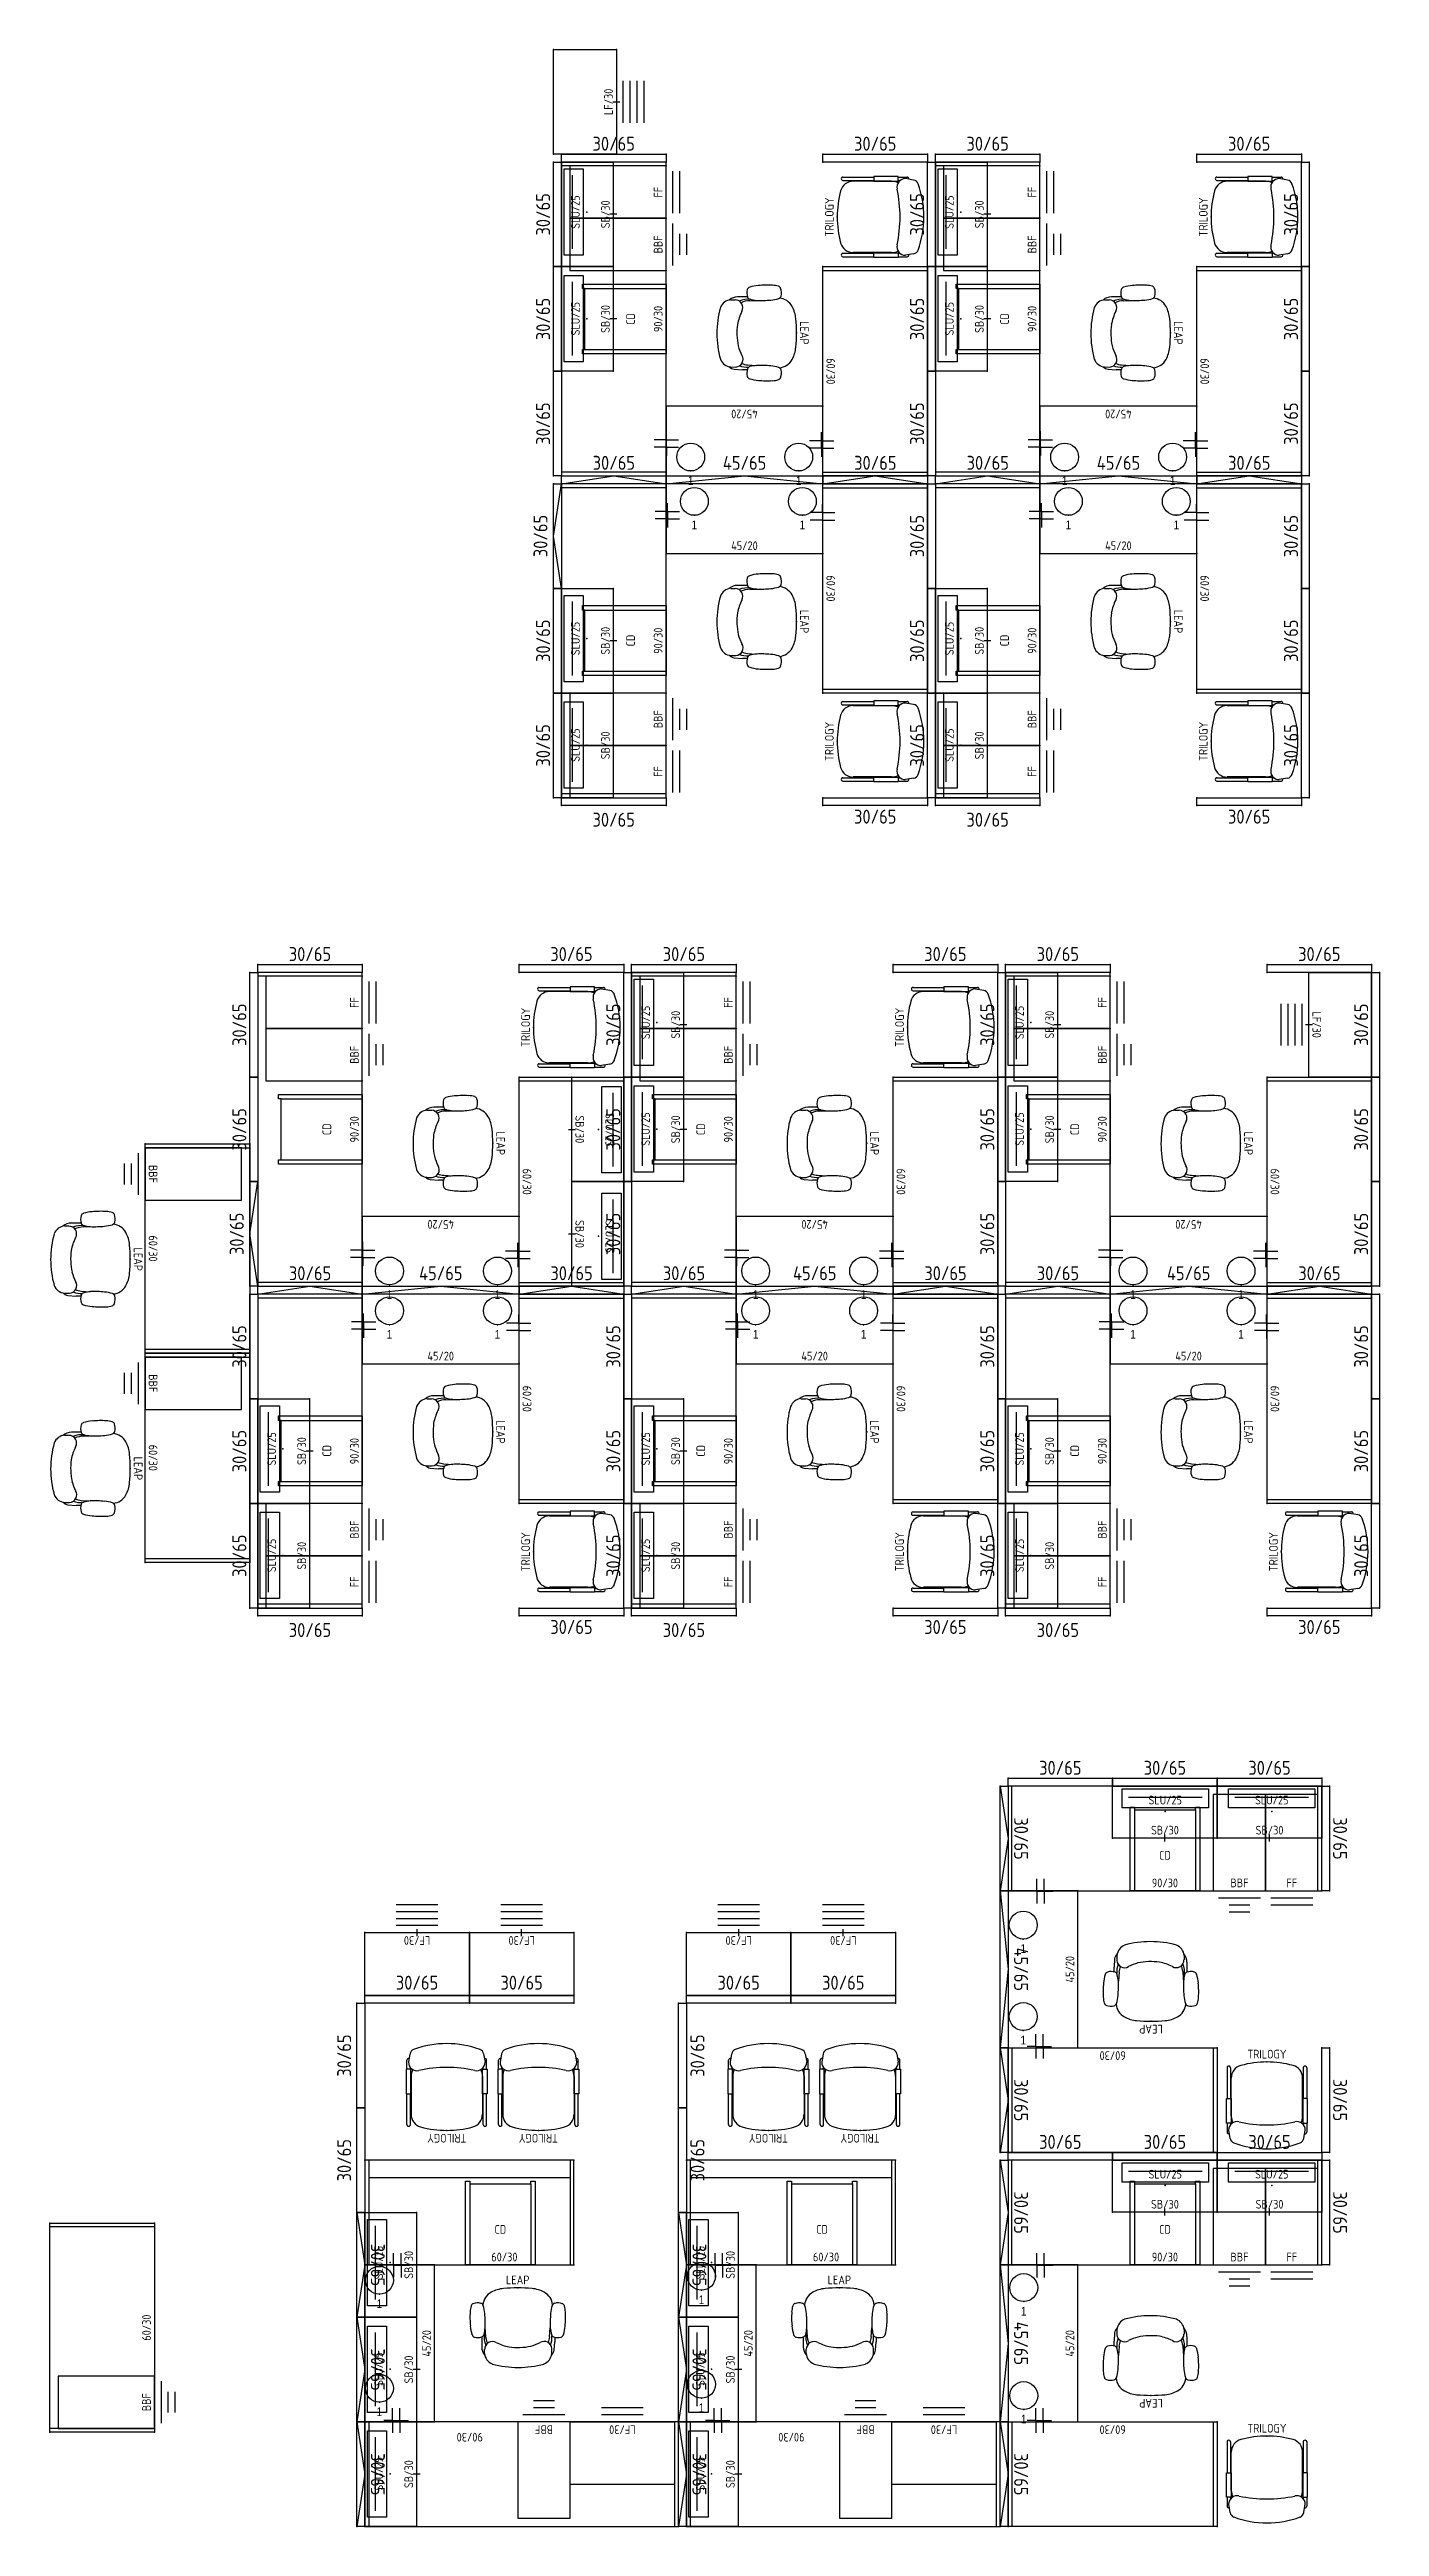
# Model space of a CAD drawing. Extents: x 13 to 2552, y -79 to 935.
# Drawn here: x 1429 to 1810, y 13 to 723 of the extents above; entities that cross this region are included whole.
import ezdxf
from ezdxf.enums import TextEntityAlignment as Align

# ---------------------------------------------------------------- set-up
doc = ezdxf.new("R2010")
doc.units = 0
doc.header["$LTSCALE"] = 0.375
doc.header["$MEASUREMENT"] = 0
doc.layers.get('0').update_dxf_attribs({"lineweight": 0})
for name, color, linetype in [('A-FURN', 1, 'Continuous'), ('A-FURN-P-ELEC', 5, 'Continuous'), ('A-FURN-P-FILE', 1, 'Continuous'), ('A-FURN-P-FILE-T', 7, 'Continuous'), ('A-FURN-P-FREE', 1, 'Continuous'), ('A-FURN-P-FREE-T', 7, 'Continuous'), ('A-FURN-P-LGHT', 1, 'Continuous'), ('A-FURN-P-LGHT-T', 7, 'Continuous'), ('A-FURN-P-PEDS', 1, 'Continuous'), ('A-FURN-P-PEDS-T', 7, 'Continuous'), ('A-FURN-P-PNLS-65', 3, 'Continuous'), ('A-FURN-P-PNLS-65-T', 3, 'Continuous'), ('A-FURN-P-POWR', 5, 'Continuous'), ('A-FURN-P-POWR-T', 7, 'Continuous'), ('A-FURN-P-SEAT', 1, 'Continuous'), ('A-FURN-P-SEAT-T', 7, 'Continuous'), ('A-FURN-P-STOR', 1, 'Continuous'), ('A-FURN-P-STOR-T', 7, 'Continuous'), ('A-FURN-P-WKSF', 1, 'Continuous'), ('A-FURN-P-WKSF-BRK', 1, 'Continuous'), ('A-FURN-P-WKSF-BRK-T', 7, 'Continuous'), ('A-FURN-P-WKSF-T', 7, 'Continuous')]:
    doc.layers.add(name, color=color, linetype=linetype)
doc.styles.add('Notes', font='architxt.shx')
doc.styles.get("Standard").update_dxf_attribs({"font": 'ARIALN.TTF'})

# ---------------------------------------------------------------- blocks, each defined once
blk = doc.blocks.new('P_98213')
at = {"layer": 'A-FURN-P-PNLS-65'}
for p, q in [((0, 0), (0, 2.25)), ((0, 2.25), (30, 2.25)), ((30, 0), (0, 0)), ((30, 2.25), (30, 0))]:
    blk.add_line(p, q, dxfattribs=at)
for p in [(0, 2.25), (0, 0), (30, 2.25), (30, 0)]:
    blk.add_point(p, dxfattribs=at)
at = {"layer": 'A-FURN-P-PNLS-65-T', "style": 'Notes'}
blk.add_attdef('CAPTG', text='', height=4, dxfattribs=at).set_placement((15, 3.25), align=Align.CENTER)
at = {"layer": 'A-FURN-P-PNLS-65-T', "style": 'Notes', "flags": 1}
for tag in ['CAPPN', 'CAPMG', 'CAPMC', 'CAPQT', 'CAPDH', 'CAPGC']:
    blk.add_attdef(tag, (0, 0), '', height=0.001, dxfattribs=at)
blk = doc.blocks.new('P_9259A')
at = {"layer": 'A-FURN-P-FREE'}
for p, q in [((0, 0), (60, 0)), ((0, -30), (0, 0)), ((1.125, -30), (1.125, 0)), ((58.875, -30), (58.875, 0)), ((60, 0), (60, -30)), ((60, -30), (0, -30))]:
    blk.add_line(p, q, dxfattribs=at)
for p in [(0, 0), (60, 0), (0, -30), (60, -30)]:
    blk.add_point(p, dxfattribs=at)
at = {"layer": 'A-FURN-P-FREE-T', "style": 'Notes', "flags": 1}
for tag in ['CAPPN', 'CAPMG', 'CAPMC', 'CAPQT', 'CAPDH', 'CAPGC']:
    blk.add_attdef(tag, (0, 0), '', height=0.001, dxfattribs=at)
at = {"layer": 'A-FURN-P-FREE-T', "style": 'Notes'}
blk.add_attdef('CAPTG', text='', height=2.5, dxfattribs=at).set_placement((30, -29), align=Align.CENTER)
blk = doc.blocks.new('P_462LEAP9L')
at = {"layer": 'A-FURN-P-SEAT'}
for p, q in [((-10.34375, -14.09375), (-10.34375, -16.90625)), ((-9.21875, -13.4375), (-9.3125, -10.46875)), ((9.15625, -14.0625), (9.34375, -11.46875)), ((10.59375, -14.15625), (10.59375, -15.53125)), ((-9.5, -18.875), (-9.5, -17.59375)), ((9.75, -18.875), (9.78125, -17.40625)), ((10.40625, -17.90625), (10.59375, -15.53125))]:
    blk.add_line(p, q, dxfattribs=at)
for centre, radius, start, end in [((12.28125, -8.46875), 25.98489, 176.57120906, 185.47033084), ((-6.15625, -7.34375), 7.54303, 163.34267626, 176.57131835), ((-12.40625, -5.46875), 1, 110.36924536, 163.34267626), ((-11.5, -7.9375), 3.60212, 75.38580874, 110.3701811), ((-10.84375, -5.40625), 1, 16.20033957, 75.38580874), ((-5.40625, -5.3125), 4.60309, 118.75166333, 175.08959077), ((-22.1875, -8.6875), 12.82375, 5.83463616, 16.20033957), ((-3.25, -9.21875), 9.05777, 95.41733289, 118.75175895), ((0, -43.46875), 43.46307, 84.58250819, 95.41755829), ((3.25, -9.21875), 9.05777, 61.24823923, 84.58267212), ((5.40625, -5.3125), 4.60309, 4.91041125, 61.24833485), ((22.1875, -8.6875), 12.82375, 163.7996569, 174.16537055), ((10.84375, -5.40625), 1, 104.61419627, 163.7996569), ((11.5, -7.9375), 3.60212, 69.62982391, 104.61419627), ((12.40625, -5.46875), 1, 16.65732704, 69.63075281), ((6.15625, -7.34375), 7.54303, 3.42868602, 16.65732704), ((-12.28125, -8.46875), 25.98489, 354.52965687, 3.42879168), ((0.21875, -9.625), 13.88466, 185.47035816, 195.93930329), ((-12.15625, -13.15625), 1, 195.93930329, 254.01743999), ((-11.46875, -10.6875), 3.57363, 254.01735803, 289.17264221), ((-10.625, -13.125), 1, 289.17215044, 347.01849784), ((-24.4375, -9.9375), 15.1794, 347.01847052, 354.21563209), ((-3.03125, -14), 6.60861, 172.57800727, 202.01037157), ((-37.0625, -10.21875), 27.76665, 357.45606508, 5.83460842), ((-4.40625, -13.59375), 4.81682, 178.03851128, 208.27290372), ((3.84375, -13.5625), 5.35026, 336.32575473, 354.35638863), ((37.0625, -10.21875), 27.76665, 174.16539787, 182.54394995), ((24.4375, -9.9375), 15.1794, 185.78436927, 192.98151719), ((2.96875, -14.09375), 6.84958, 340.41810355, 3.21448339), ((10.625, -13.125), 1, 192.98151719, 250.82785093), ((11.46875, -10.6875), 3.57363, 250.82735915, 285.98264334), ((12.15625, -13.15625), 1, 285.98253406, 344.06069808), ((-0.21875, -9.625), 13.88466, 344.06069808, 354.52965687), ((-6.71875, -16.9375), 3.62425, 179.61516483, 221.21343476), ((-6, -18.53125), 3.53954, 185.25203799, 248.41993604), ((-7.25, -17.625), 2.22994, 60.32268713, 179.23734609), ((1.03125, -0.625), 16.70801, 244.47096655, 257.95397853), ((0, 1.0625), 18.17117, 262.26661462, 281.8116927), ((-1.65625, 1.15625), 18.68013, 286.74199645, 295.60381173), ((7.5625, -17.5625), 2.21245, 4.29278328, 121.46600782), ((6.28125, -18.59375), 3.47662, 290.94032249, 355.38766523), ((7.84375, -17.46875), 2.60135, 315.24921163, 350.23830366), ((0.125, 5.125), 27.96808, 254.63207505, 285.36792632)]:
    blk.add_arc(centre, radius, start, end, dxfattribs=at)
blk.add_point((0, 0), dxfattribs=at)
at = {"layer": 'A-FURN-P-SEAT-T', "style": 'Notes'}
blk.add_attdef('CAPTG', text='', height=2.5, dxfattribs=at).set_placement((0, 1), align=Align.CENTER)
at = {"layer": 'A-FURN-P-SEAT-T', "style": 'Notes', "flags": 1}
for tag in ['CAPPN', 'CAPMG', 'CAPMC', 'CAPQT', 'CAPDH', 'CAPGC']:
    blk.add_attdef(tag, (0, 0), '', height=0.001, dxfattribs=at)
blk = doc.blocks.new('P_9U948')
at = {"layer": 'A-FURN-P-PEDS'}
for p, q in [((0, 27.625), (0, 0)), ((15, 27.625), (0, 27.625)), ((15, 0), (15, 27.625)), ((0, 0), (15, 0)), ((1.5, -2), (13.5, -2)), ((4.5, -4), (10.5, -4)), ((4.5, -6), (10.5, -6))]:
    blk.add_line(p, q, dxfattribs=at)
for p in [(0, 0), (15, 0)]:
    blk.add_point(p, dxfattribs=at)
at = {"layer": 'A-FURN-P-PEDS-T', "style": 'Notes', "flags": 1}
for tag in ['CAPPN', 'CAPMG', 'CAPMC', 'CAPQT', 'CAPDH', 'CAPGC']:
    blk.add_attdef(tag, (0, 0), '', height=0.001, dxfattribs=at)
at = {"layer": 'A-FURN-P-PEDS-T', "style": 'Notes'}
blk.add_attdef('CAPTG', text='', height=2.5, dxfattribs=at).set_placement((7.5, 1), align=Align.CENTER)
blk = doc.blocks.new('P_98213P3')
at = {"layer": 'A-FURN-P-PNLS-65'}
for p, q in [((0, 0), (0, 2.25)), ((0, 2.25), (30, 2.25)), ((30, 0), (0, 0)), ((30, 2.25), (30, 0))]:
    blk.add_line(p, q, dxfattribs=at)
for p in [(0, 2.25), (0, 0), (30, 2.25), (30, 0)]:
    blk.add_point(p, dxfattribs=at)
at = {"layer": 'A-FURN-P-POWR'}
for p, q in [((0, 0), (15, 2.25)), ((15, 2.25), (30, 0))]:
    blk.add_line(p, q, dxfattribs=at)
at = {"layer": 'A-FURN-P-PNLS-65-T', "style": 'Notes'}
blk.add_attdef('CAPTG', text='', height=4, dxfattribs=at).set_placement((15.03125, 4), align=Align.CENTER)
at = {"layer": 'A-FURN-P-PNLS-65-T', "style": 'Notes', "flags": 1}
for tag in ['CAPPN', 'CAPMG', 'CAPMC', 'CAPQT', 'CAPDH', 'CAPGC']:
    blk.add_attdef(tag, (0, 0), '', height=0.001, dxfattribs=at)
blk = doc.blocks.new('P_9283A')
at = {"layer": 'A-FURN-P-FREE'}
for p, q in [((0, 0), (0, -30)), ((90, 0), (0, 0)), ((1.125, -30), (1.125, 0)), ((88.875, -30), (88.875, 0)), ((90, -30), (90, 0)), ((0, -30), (90, -30))]:
    blk.add_line(p, q, dxfattribs=at)
for p in [(0, 0), (90, 0), (0, -30), (90, -30)]:
    blk.add_point(p, dxfattribs=at)
at = {"layer": 'A-FURN-P-FREE-T', "style": 'Notes', "flags": 1}
for tag in ['CAPPN', 'CAPMG', 'CAPMC', 'CAPQT', 'CAPDH', 'CAPGC']:
    blk.add_attdef(tag, (0, 0), '', height=0.001, dxfattribs=at)
at = {"layer": 'A-FURN-P-FREE-T', "style": 'Notes'}
blk.add_attdef('CAPTG', text='', height=2.5, dxfattribs=at).set_placement((45, -29), align=Align.CENTER)
blk = doc.blocks.new('P_99004BEWP')
at = {"layer": 'A-FURN-P-WKSF'}
for p, q in [((45, 0), (0, 0)), ((0, 0), (0, -20)), ((45, -20), (45, 0)), ((0, -20), (45, -20))]:
    blk.add_line(p, q, dxfattribs=at)
for p in [(0, 0), (45, 0), (0, -20), (45, -20)]:
    blk.add_point(p, dxfattribs=at)
at = {"layer": 'A-FURN-P-WKSF-T', "style": 'Notes', "flags": 1}
for tag in ['CAPPN', 'CAPMG', 'CAPMC', 'CAPQT', 'CAPDH', 'CAPGC']:
    blk.add_attdef(tag, (0, 0), '', height=0.001, dxfattribs=at)
at = {"layer": 'A-FURN-P-WKSF-T', "style": 'Notes'}
blk.add_attdef('CAPTG', text='', height=2.5, dxfattribs=at).set_placement((22.5, -19), align=Align.CENTER)
blk = doc.blocks.new('P_99365')
at = {"layer": 'A-FURN-P-WKSF-BRK'}
for p, q in [((0, 0), (-3.5, 0)), ((0, 0), (0, 2.4375)), ((0, 0), (0, -4.5625)), ((0, 0), (3.5, 0)), ((0, -2.125), (-3.5, -2.125)), ((0, -2.125), (3.5, -2.125))]:
    blk.add_line(p, q, dxfattribs=at)
blk.add_point((0, 0), dxfattribs=at)
at = {"layer": 'A-FURN-P-WKSF-BRK-T', "style": 'Notes', "flags": 1}
for tag, p in [('CAPPN', (0, 0)), ('CAPMG', (0, 0)), ('CAPMC', (0, 0)), ('CAPQT', (0, 0)), ('CAPDH', (0, 0)), ('CAPGC', (0, 0)), ('CAPTG', (8, -1.25))]:
    blk.add_attdef(tag, p, '', height=0.001, dxfattribs=at)
blk = doc.blocks.new('P_9U947')
at = {"layer": 'A-FURN-P-PEDS'}
for p, q in [((0, 27.625), (0, 0)), ((15, 27.625), (0, 27.625)), ((15, 0), (15, 27.625)), ((0, 0), (15, 0)), ((1.5, -2), (13.5, -2)), ((1.5, -4), (13.5, -4))]:
    blk.add_line(p, q, dxfattribs=at)
for p in [(0, 0), (15, 0)]:
    blk.add_point(p, dxfattribs=at)
at = {"layer": 'A-FURN-P-PEDS-T', "style": 'Notes', "flags": 1}
for tag in ['CAPPN', 'CAPMG', 'CAPMC', 'CAPQT', 'CAPDH', 'CAPGC']:
    blk.add_attdef(tag, (0, 0), '', height=0.001, dxfattribs=at)
at = {"layer": 'A-FURN-P-PEDS-T', "style": 'Notes'}
blk.add_attdef('CAPTG', text='', height=2.5, dxfattribs=at).set_placement((7.5, 1), align=Align.CENTER)
blk = doc.blocks.new('P_99409')
at = {"layer": 'A-FURN-P-PEDS'}
for p, q in [((-10, 24), (-8.75, 24)), ((-10, 0), (-10, 24)), ((-8.75, 24), (-8.75, 23.25)), ((-8.75, 23.25), (8.75, 23.25)), ((-8.75, 23.25), (-8.75, 0)), ((8.75, 24), (10, 24)), ((8.75, 23.25), (8.75, 24)), ((8.75, 23.25), (8.75, 0)), ((10, 24), (10, 0)), ((10, 0), (-10, 0))]:
    blk.add_line(p, q, dxfattribs=at)
blk.add_point((0, 0), dxfattribs=at)
at = {"layer": 'A-FURN-P-PEDS-T', "style": 'Notes'}
blk.add_attdef('CAPTG', text='', height=2.5, dxfattribs=at).set_placement((0, 1), align=Align.CENTER)
at = {"layer": 'A-FURN-P-PEDS-T', "style": 'Notes', "flags": 1}
for tag in ['CAPPN', 'CAPMG', 'CAPMC', 'CAPQT', 'CAPDH', 'CAPGC']:
    blk.add_attdef(tag, (0, 0), '', height=0.001, dxfattribs=at)
blk = doc.blocks.new('P_9BBL3015')
at = {"layer": 'A-FURN-P-STOR'}
for p, q in [((0, 0), (30, 0)), ((0, -14.875), (0, 0)), ((30, 0), (30, -14.875)), ((15, -15.875), (15, -13.875)), ((30, -14.875), (0, -14.875))]:
    blk.add_line(p, q, dxfattribs=at)
for p in [(0, 0), (30, 0), (0, -14.875), (30, -14.875)]:
    blk.add_point(p, dxfattribs=at)
at = {"layer": 'A-FURN-P-STOR-T', "style": 'Notes', "flags": 1}
for tag in ['CAPPN', 'CAPMG', 'CAPMC', 'CAPQT', 'CAPDH', 'CAPGC']:
    blk.add_attdef(tag, (0, 0), '', height=0.001, dxfattribs=at)
at = {"layer": 'A-FURN-P-STOR-T', "style": 'Notes'}
blk.add_attdef('CAPTG', text='', height=2.5, dxfattribs=at).set_placement((15, -13.875), align=Align.CENTER)
blk = doc.blocks.new('P_LSB24KD')
at = {"layer": 'A-FURN-P-LGHT'}
for p, q in [((-12.375, 6.5), (12.375, 6.5)), ((-12.375, 1), (-12.375, 6.5)), ((12.375, 1), (-12.375, 1)), ((-10.5625, 4.125), (10.5625, 4.125)), ((12.375, 6.5), (12.375, 1))]:
    blk.add_line(p, q, dxfattribs=at)
blk.add_point((0, 0), dxfattribs=at)
at = {"layer": 'A-FURN-P-LGHT-T', "style": 'Notes'}
blk.add_attdef('CAPTG', text='', height=2.5, dxfattribs=at).set_placement((0, 2), align=Align.CENTER)
at = {"layer": 'A-FURN-P-LGHT-T', "style": 'Notes', "flags": 1}
for tag in ['CAPPN', 'CAPMG', 'CAPMC', 'CAPQT', 'CAPDH', 'CAPGC']:
    blk.add_attdef(tag, (0, 0), '', height=0.001, dxfattribs=at)
blk = doc.blocks.new('P_421482N')
at = {"layer": 'A-FURN-P-SEAT'}
for p, q in [((-11.4375, -1.65625), (-11.4375, -10.5)), ((-10.4375, -1.65625), (-10.4375, -10.5)), ((-10.21875, -15.5625), (-10.21875, -4.625)), ((10.21875, -15.5625), (10.21875, -4.625)), ((10.4375, -1.65625), (10.4375, -10.5)), ((11.4375, -1.65625), (11.4375, -10.5)), ((-11.625, -17.53125), (-11.625, -10.5)), ((-11.625, -10.5), (-10.28125, -10.5)), ((-10.28125, -10.5), (-10.28125, -17.53125)), ((10.28125, -10.5), (10.28125, -17.53125)), ((11.625, -10.5), (10.28125, -10.5)), ((11.625, -17.53125), (11.625, -10.5)), ((-10.28125, -17.53125), (-11.625, -17.53125)), ((-11.4375, -17.53125), (-11.4375, -20.09375)), ((-10.5625, -21.90625), (-10.96875, -19.5625)), ((-10.4375, -17.53125), (-10.4375, -17.9375)), ((-10.28125, -16.5625), (-10.125, -16.53125)), ((10.28125, -16.5625), (10.125, -16.53125)), ((10.28125, -17.53125), (11.625, -17.53125)), ((10.4375, -17.53125), (10.4375, -17.9375)), ((10.5625, -21.90625), (10.96875, -19.5625)), ((11.4375, -17.53125), (11.4375, -20.09375))]:
    blk.add_line(p, q, dxfattribs=at)
for centre, radius, start, end in [((0, -28.625), 28.625, 74.81071364, 105.18412775), ((-10.9375, -1.65625), 0.49829, 359.99279734, 180.00719037), ((-6.53125, -4.5625), 3.69809, 105.18431899, 180.79890492), ((6.53125, -4.5625), 3.69809, 359.20109645, 74.81567919), ((10.9375, -1.65625), 0.49829, 359.99279734, 180.00719037), ((-10.9375, -20.09375), 0.5, 180.00000501, 282.3639818), ((-8.53125, -19.5625), 2.45623, 77.80758208, 179.932673), ((-5.875, -15.5625), 4.34913, 179.99962252, 206.00278107), ((0, 19.84375), 37.875, 257.80759392, 282.19240745), ((8.53125, -19.5625), 2.45623, 0.06733056, 102.1924161), ((5.875, -15.5625), 4.34913, 333.99720664, 0.00038056), ((10.9375, -20.09375), 0.5, 257.63601957, 0), ((-8.96875, -21.71875), 1.58783, 187.74627281, 249.92943517), ((0, 2.875), 27.75, 249.92020075, 290.07048424), ((8.96875, -21.71875), 1.58783, 290.0705662, 352.25372856)]:
    blk.add_arc(centre, radius, start, end, dxfattribs=at)
blk.add_point((0, 0), dxfattribs=at)
at = {"layer": 'A-FURN-P-SEAT-T', "style": 'Notes'}
blk.add_attdef('CAPTG', text='', height=2.5, dxfattribs=at).set_placement((0, 1), align=Align.CENTER)
at = {"layer": 'A-FURN-P-SEAT-T', "style": 'Notes', "flags": 1}
for tag in ['CAPPN', 'CAPMG', 'CAPMC', 'CAPQT', 'CAPDH', 'CAPGC']:
    blk.add_attdef(tag, (0, 0), '', height=0.001, dxfattribs=at)
blk = doc.blocks.new('P_98215P3')
at = {"layer": 'A-FURN-P-PNLS-65'}
for p, q in [((0, 0), (0, 2.25)), ((0, 2.25), (45, 2.25)), ((45, 0), (0, 0)), ((45, 2.25), (45, 0))]:
    blk.add_line(p, q, dxfattribs=at)
for p in [(0, 2.25), (0, 0), (45, 2.25), (45, 0)]:
    blk.add_point(p, dxfattribs=at)
at = {"layer": 'A-FURN-P-POWR'}
for p, q in [((0, 0), (22.5, 2.25)), ((22.5, 2.25), (45, 0))]:
    blk.add_line(p, q, dxfattribs=at)
at = {"layer": 'A-FURN-P-PNLS-65-T', "style": 'Notes'}
blk.add_attdef('CAPTG', text='', height=4, dxfattribs=at).set_placement((22.53125, 4), align=Align.CENTER)
at = {"layer": 'A-FURN-P-PNLS-65-T', "style": 'Notes', "flags": 1}
for tag in ['CAPPN', 'CAPMG', 'CAPMC', 'CAPQT', 'CAPDH', 'CAPGC']:
    blk.add_attdef(tag, (0, 0), '', height=0.001, dxfattribs=at)
blk = doc.blocks.new('P_9259AR')
at = {"layer": 'A-FURN-P-FREE'}
for p, q in [((60, 0), (0, 0)), ((0, 0), (0, -30)), ((1.125, 0), (1.125, -30)), ((58.875, 0), (58.875, -30)), ((60, -30), (60, 0)), ((1.125, -5), (58.875, -5)), ((0, -30), (60, -30))]:
    blk.add_line(p, q, dxfattribs=at)
for p in [(0, 0), (60, 0), (0, -30), (60, -30)]:
    blk.add_point(p, dxfattribs=at)
at = {"layer": 'A-FURN-P-FREE-T', "style": 'Notes', "flags": 1}
for tag in ['CAPPN', 'CAPMG', 'CAPMC', 'CAPQT', 'CAPDH', 'CAPGC']:
    blk.add_attdef(tag, (0, 0), '', height=0.001, dxfattribs=at)
at = {"layer": 'A-FURN-P-FREE-T', "style": 'Notes'}
blk.add_attdef('CAPTG', text='', height=2.5, dxfattribs=at).set_placement((30, -29), align=Align.CENTER)
blk = doc.blocks.new('P_9LF18302F')
at = {"layer": 'A-FURN-P-FILE'}
for p, q in [((0, -18), (0, 0)), ((0, 0), (30, 0)), ((30, 0), (30, -18)), ((30, -18), (0, -18)), ((9, -20), (21, -20)), ((9, -22), (21, -22))]:
    blk.add_line(p, q, dxfattribs=at)
for p in [(0, 0), (30, 0), (0, -18), (30, -18)]:
    blk.add_point(p, dxfattribs=at)
at = {"layer": 'A-FURN-P-FILE-T', "style": 'Notes', "flags": 1}
for tag in ['CAPPN', 'CAPMG', 'CAPMC', 'CAPQT', 'CAPDH', 'CAPGC']:
    blk.add_attdef(tag, (0, 0), '', height=0.001, dxfattribs=at)
at = {"layer": 'A-FURN-P-FILE-T', "style": 'Notes'}
blk.add_attdef('CAPTG', text='', height=2.5, dxfattribs=at).set_placement((15, -17), align=Align.CENTER)
blk = doc.blocks.new('P_9LF18305F')
at = {"layer": 'A-FURN-P-FILE'}
for p, q in [((0, -18), (0, 0)), ((0, 0), (30, 0)), ((30, 0), (30, -18)), ((30, -18), (0, -18)), ((9, -20), (21, -20)), ((15, -17), (15, -19)), ((9, -22), (21, -22)), ((9, -24), (21, -24)), ((9, -26), (21, -26))]:
    blk.add_line(p, q, dxfattribs=at)
for p in [(0, 0), (30, 0), (0, -18), (30, -18)]:
    blk.add_point(p, dxfattribs=at)
at = {"layer": 'A-FURN-P-FILE-T', "style": 'Notes', "flags": 1}
for tag in ['CAPPN', 'CAPMG', 'CAPMC', 'CAPQT', 'CAPDH', 'CAPGC']:
    blk.add_attdef(tag, (0, 0), '', height=0.001, dxfattribs=at)
at = {"layer": 'A-FURN-P-FILE-T', "style": 'Notes'}
blk.add_attdef('CAPTG', text='', height=2.5, dxfattribs=at).set_placement((15, -17), align=Align.CENTER)
blk = doc.blocks.new('P_986831DA15S')
at = {"layer": 'A-FURN-P-ELEC'}
blk.add_circle((0, 4), 4, dxfattribs=at)
blk.add_point((0, 0), dxfattribs=at)
at = {"layer": 'A-FURN-P-POWR-T', "flags": 1}
for tag in ['CAPPN', 'CAPMG', 'CAPMC', 'CAPQT', 'CAPDH', 'CAPGC']:
    blk.add_attdef(tag, (0, 0), '', height=0.001, dxfattribs=at)
at = {"layer": 'A-FURN-P-POWR-T'}
blk.add_attdef('CAPTG', text='', height=2.5, dxfattribs=at).set_placement((0, -4), align=Align.CENTER)

msp = doc.modelspace()

# ---------------------------------------------------------------- block references
for p, rotation in [((1573.12, 693.38), 89.99999999999999), ((1807.75, 458.8), 270), ((1548.96, 165.5), 180), ((1578.96, 165.5), 180), ((1641.21, 165.5), 180), ((1671.21, 165.5), 180)]:
    msp.add_blockref('P_9LF18305F', p, dxfattribs=dict(rotation=rotation)).add_auto_attribs({'CAPTG': 'LF/30'})
at = {"layer": 'A-FURN'}
for name, p, values in [('P_98213', (1575.37, 691.13), {'CAPTG': '30/65'}), ('P_98213', (1650.37, 691.13), {'CAPTG': '30/65'}), ('P_98213', (1682.62, 691.13), {'CAPTG': '30/65'}), ('P_98213', (1757.62, 691.13), {'CAPTG': '30/65'}), ('P_98213P3', (1575.37, 598.88), {'CAPTG': '30/65'}), ('P_98215P3', (1605.37, 598.88), {'CAPTG': '45/65'}), ('P_986831DA15S', (1612.44, 602.55), {'CAPTG': '1'}), ('P_986831DA15S', (1643.42, 602.55), {'CAPTG': '1'}), ('P_98213P3', (1650.37, 598.88), {'CAPTG': '30/65'}), ('P_98213P3', (1682.62, 598.88), {'CAPTG': '30/65'}), ('P_98215P3', (1712.62, 598.88), {'CAPTG': '45/65'}), ('P_986831DA15S', (1719.7, 602.55), {'CAPTG': '1'}), ('P_986831DA15S', (1750.67, 602.55), {'CAPTG': '1'}), ('P_98213P3', (1757.62, 598.88), {'CAPTG': '30/65'}), ('P_99004BEWP', (1605.37, 598.88), {'CAPTG': '45/20'}), ('P_986831DA15S', (1613.5, 589.84), {'CAPTG': '1'}), ('P_986831DA15S', (1644.48, 589.84), {'CAPTG': '1'}), ('P_99004BEWP', (1712.62, 598.88), {'CAPTG': '45/20'}), ('P_986831DA15S', (1720.76, 589.84), {'CAPTG': '1'}), ('P_986831DA15S', (1751.73, 589.84), {'CAPTG': '1'}), ('P_98213', (1488.25, 458.8), {'CAPTG': '30/65'}), ('P_98213', (1563.25, 458.8), {'CAPTG': '30/65'}), ('P_98213', (1595.5, 458.8), {'CAPTG': '30/65'}), ('P_98213', (1670.5, 458.8), {'CAPTG': '30/65'}), ('P_98213', (1702.75, 458.8), {'CAPTG': '30/65'}), ('P_98213', (1777.75, 458.8), {'CAPTG': '30/65'}), ('P_986831DA15S', (1526.06, 369.19), {'CAPTG': '1'}), ('P_986831DA15S', (1557.03, 369.19), {'CAPTG': '1'}), ('P_986831DA15S', (1631.08, 369.19), {'CAPTG': '1'}), ('P_986831DA15S', (1662.05, 369.19), {'CAPTG': '1'}), ('P_986831DA15S', (1739.31, 369.19), {'CAPTG': '1'}), ('P_986831DA15S', (1770.29, 369.19), {'CAPTG': '1'}), ('P_98213P3', (1488.25, 366.55), {'CAPTG': '30/65'}), ('P_98215P3', (1518.25, 366.55), {'CAPTG': '45/65'}), ('P_98213P3', (1563.25, 366.55), {'CAPTG': '30/65'}), ('P_98213P3', (1595.5, 366.55), {'CAPTG': '30/65'}), ('P_98215P3', (1625.5, 366.55), {'CAPTG': '45/65'}), ('P_98213P3', (1670.5, 366.55), {'CAPTG': '30/65'}), ('P_98213P3', (1702.75, 366.55), {'CAPTG': '30/65'}), ('P_98215P3', (1732.75, 366.55), {'CAPTG': '45/65'}), ('P_98213P3', (1777.75, 366.55), {'CAPTG': '30/65'}), ('P_99004BEWP', (1518.25, 366.55), {'CAPTG': '45/20'}), ('P_986831DA15S', (1526.06, 357.8), {'CAPTG': '1'}), ('P_986831DA15S', (1557.03, 357.8), {'CAPTG': '1'}), ('P_99004BEWP', (1625.5, 366.55), {'CAPTG': '45/20'}), ('P_986831DA15S', (1631.08, 357.8), {'CAPTG': '1'}), ('P_986831DA15S', (1662.05, 357.8), {'CAPTG': '1'}), ('P_99004BEWP', (1732.75, 366.55), {'CAPTG': '45/20'}), ('P_986831DA15S', (1739.31, 357.8), {'CAPTG': '1'}), ('P_986831DA15S', (1770.29, 357.8), {'CAPTG': '1'}), ('P_98213', (1703.46, 225.5), {'CAPTG': '30/65'}), ('P_98213', (1733.46, 225.5), {'CAPTG': '30/65'}), ('P_98213', (1763.46, 225.5), {'CAPTG': '30/65'}), ('P_9283A', (1703.46, 225.5), {'CAPTG': '90/30'}), ('P_9BBL3015', (1733.46, 225.5), {'CAPTG': 'SB/30'}), ('P_LSB24KD', (1748.54, 218.25), {'CAPTG': 'SLU/25'}), ('P_9U948', (1762.34, 195.5), {'CAPTG': 'BBF'}), ('P_9BBL3015', (1763.46, 225.5), {'CAPTG': 'SB/30'}), ('P_LSB24KD', (1779.1, 218.25), {'CAPTG': 'SLU/25'}), ('P_9U947', (1777.34, 195.5), {'CAPTG': 'FF'}), ('P_986831DA15S', (1707.83, 181.66), {'CAPTG': '1'}), ('P_986831DA15S', (1707.83, 155.44), {'CAPTG': '1'}), ('P_421482N', (1777.72, 146.41), {'CAPTG': 'TRILOGY'}), ('P_98213', (1703.46, 118.25), {'CAPTG': '30/65'}), ('P_98213', (1733.46, 118.25), {'CAPTG': '30/65'}), ('P_98213', (1763.46, 118.25), {'CAPTG': '30/65'}), ('P_9283A', (1703.46, 118.25), {'CAPTG': '90/30'}), ('P_9BBL3015', (1733.46, 118.25), {'CAPTG': 'SB/30'}), ('P_LSB24KD', (1748.54, 111), {'CAPTG': 'SLU/25'}), ('P_9U948', (1762.34, 88.25), {'CAPTG': 'BBF'}), ('P_9BBL3015', (1763.46, 118.25), {'CAPTG': 'SB/30'}), ('P_LSB24KD', (1779.1, 111), {'CAPTG': 'SLU/25'}), ('P_9U947', (1777.34, 88.25), {'CAPTG': 'FF'}), ('P_986831DA15S', (1523.16, 79.85), {'CAPTG': '1'}), ('P_986831DA15S', (1615.54, 80.99), {'CAPTG': '1'}), ('P_986831DA15S', (1707.97, 77.73), {'CAPTG': '1'}), ('P_462LEAP9L', (1562.84, 81.67), {'CAPTG': 'LEAP'}), ('P_462LEAP9L', (1655.09, 81.67), {'CAPTG': 'LEAP'}), ('P_986831DA15S', (1523.16, 48.88), {'CAPTG': '1'}), ('P_986831DA15S', (1615.54, 50.02), {'CAPTG': '1'}), ('P_986831DA15S', (1707.97, 46.77), {'CAPTG': '1'}), ('P_421482N', (1777.72, 39.16), {'CAPTG': 'TRILOGY'})]:
    msp.add_blockref(name, p, dxfattribs=at).add_auto_attribs(values)
for name, p, rotation, values in [('P_98213', (1575.37, 661.13), 90, {'CAPTG': '30/65'}), ('P_9283A', (1575.37, 601.13), 90, {'CAPTG': '90/30'}), ('P_9BBL3015', (1575.37, 661.13), 90, {'CAPTG': 'SB/30'}), ('P_LSB24KD', (1582.63, 676.77), 90, {'CAPTG': 'SLU/25'}), ('P_9U947', (1605.37, 675), 90, {'CAPTG': 'FF'}), ('P_98213', (1682.62, 661.13), 90, {'CAPTG': '30/65'}), ('P_9283A', (1682.62, 601.13), 90, {'CAPTG': '90/30'}), ('P_9BBL3015', (1682.62, 661.13), 90, {'CAPTG': 'SB/30'}), ('P_LSB24KD', (1689.88, 676.77), 90, {'CAPTG': 'SLU/25'}), ('P_9U947', (1712.62, 675), 90, {'CAPTG': 'FF'}), ('P_98213', (1789.87, 661.13), 90, {'CAPTG': '30/65'}), ('P_421482N', (1654.46, 675.39), 90, {'CAPTG': 'TRILOGY'}), ('P_421482N', (1761.71, 675.39), 90, {'CAPTG': 'TRILOGY'}), ('P_9U948', (1605.37, 660), 90, {'CAPTG': 'BBF'}), ('P_9U948', (1712.62, 660), 90, {'CAPTG': 'BBF'}), ('P_98213', (1575.37, 631.13), 90, {'CAPTG': '30/65'}), ('P_9BBL3015', (1575.37, 631.13), 90, {'CAPTG': 'SB/30'}), ('P_9259A', (1680.37, 661.13), 270, {'CAPTG': '60/30'}), ('P_98213', (1682.62, 631.13), 90, {'CAPTG': '30/65'}), ('P_9BBL3015', (1682.62, 631.13), 90, {'CAPTG': 'SB/30'}), ('P_9259A', (1787.62, 661.13), 270, {'CAPTG': '60/30'}), ('P_98213', (1789.87, 631.13), 90, {'CAPTG': '30/65'}), ('P_LSB24KD', (1582.63, 646.2), 90, {'CAPTG': 'SLU/25'}), ('P_462LEAP9L', (1642.8, 642.12), 270, {'CAPTG': 'LEAP'}), ('P_LSB24KD', (1689.88, 646.2), 90, {'CAPTG': 'SLU/25'}), ('P_462LEAP9L', (1750.05, 642.12), 270, {'CAPTG': 'LEAP'}), ('P_98213', (1575.37, 601.13), 90, {'CAPTG': '30/65'}), ('P_98213', (1682.62, 601.13), 90, {'CAPTG': '30/65'}), ('P_98213', (1789.87, 601.13), 90, {'CAPTG': '30/65'}), ('P_99004BEWP', (1650.37, 601.13), 180, {'CAPTG': '45/20'}), ('P_99004BEWP', (1757.62, 601.13), 180, {'CAPTG': '45/20'}), ('P_98213P3', (1575.37, 568.88), 90, {'CAPTG': '30/65'}), ('P_9283A', (1575.37, 508.88), 90, {'CAPTG': '90/30'}), ('P_9259A', (1680.37, 598.88), 270, {'CAPTG': '60/30'}), ('P_98213', (1682.62, 568.88), 90, {'CAPTG': '30/65'}), ('P_9283A', (1682.62, 508.88), 90, {'CAPTG': '90/30'}), ('P_9259A', (1787.62, 598.88), 270, {'CAPTG': '60/30'}), ('P_98213', (1789.87, 568.88), 90, {'CAPTG': '30/65'}), ('P_98213', (1575.37, 538.88), 90, {'CAPTG': '30/65'}), ('P_9BBL3015', (1575.37, 538.88), 90, {'CAPTG': 'SB/30'}), ('P_462LEAP9L', (1642.8, 559.4), 270, {'CAPTG': 'LEAP'}), ('P_98213', (1682.62, 538.88), 90, {'CAPTG': '30/65'}), ('P_9BBL3015', (1682.62, 538.88), 90, {'CAPTG': 'SB/30'}), ('P_462LEAP9L', (1750.05, 559.4), 270, {'CAPTG': 'LEAP'}), ('P_98213', (1789.87, 538.88), 90, {'CAPTG': '30/65'}), ('P_LSB24KD', (1582.63, 554.52), 90, {'CAPTG': 'SLU/25'}), ('P_LSB24KD', (1689.88, 554.52), 90, {'CAPTG': 'SLU/25'}), ('P_98213', (1575.37, 508.88), 90, {'CAPTG': '30/65'}), ('P_9BBL3015', (1575.37, 508.88), 90, {'CAPTG': 'SB/30'}), ('P_LSB24KD', (1582.63, 523.95), 90, {'CAPTG': 'SLU/25'}), ('P_9U948', (1605.37, 523.88), 90, {'CAPTG': 'BBF'}), ('P_421482N', (1654.46, 525.04), 90, {'CAPTG': 'TRILOGY'}), ('P_98213', (1682.62, 508.88), 90, {'CAPTG': '30/65'}), ('P_9BBL3015', (1682.62, 508.88), 90, {'CAPTG': 'SB/30'}), ('P_LSB24KD', (1689.88, 523.95), 90, {'CAPTG': 'SLU/25'}), ('P_9U948', (1712.62, 523.88), 90, {'CAPTG': 'BBF'}), ('P_421482N', (1761.71, 525.04), 90, {'CAPTG': 'TRILOGY'}), ('P_98213', (1789.87, 508.88), 90, {'CAPTG': '30/65'}), ('P_9U947', (1605.37, 508.88), 90, {'CAPTG': 'FF'}), ('P_9U947', (1712.62, 508.88), 90, {'CAPTG': 'FF'}), ('P_98213', (1488.25, 428.8), 90, {'CAPTG': '30/65'}), ('P_9283A', (1488.25, 368.8), 90, {'CAPTG': '90/30'}), ('P_9U947', (1518.25, 442.68), 90, {'CAPTG': 'FF'}), ('P_421482N', (1567.34, 443.06), 90, {'CAPTG': 'TRILOGY'}), ('P_98213', (1595.5, 428.8), 90, {'CAPTG': '30/65'}), ('P_9283A', (1595.5, 368.8), 90, {'CAPTG': '90/30'}), ('P_9BBL3015', (1595.5, 428.8), 90, {'CAPTG': 'SB/30'}), ('P_LSB24KD', (1602.75, 444.44), 90, {'CAPTG': 'SLU/25'}), ('P_9U947', (1625.5, 442.68), 90, {'CAPTG': 'FF'}), ('P_421482N', (1674.59, 443.06), 90, {'CAPTG': 'TRILOGY'}), ('P_98213', (1702.75, 428.8), 90, {'CAPTG': '30/65'}), ('P_9283A', (1702.75, 368.8), 90, {'CAPTG': '90/30'}), ('P_9BBL3015', (1702.75, 428.8), 90, {'CAPTG': 'SB/30'}), ('P_LSB24KD', (1710, 444.44), 90, {'CAPTG': 'SLU/25'}), ('P_9U947', (1732.75, 442.68), 90, {'CAPTG': 'FF'}), ('P_98213', (1810, 428.8), 90, {'CAPTG': '30/65'}), ('P_9U948', (1518.25, 427.68), 90, {'CAPTG': 'BBF'}), ('P_9U948', (1625.5, 427.68), 90, {'CAPTG': 'BBF'}), ('P_9U948', (1732.75, 427.68), 90, {'CAPTG': 'BBF'}), ('P_98213', (1488.25, 398.8), 90, {'CAPTG': '30/65'}), ('P_9259A', (1593.25, 428.8), 270, {'CAPTG': '60/30'}), ('P_9BBL3015', (1593.25, 428.8), 270, {'CAPTG': 'SB/30'}), ('P_LSB24KD', (1586, 413.72), 270, {'CAPTG': 'SLU/25'}), ('P_98213', (1595.5, 398.8), 90, {'CAPTG': '30/65'}), ('P_9BBL3015', (1595.5, 398.8), 90, {'CAPTG': 'SB/30'}), ('P_LSB24KD', (1602.75, 413.88), 90, {'CAPTG': 'SLU/25'}), ('P_9259A', (1700.5, 428.8), 270, {'CAPTG': '60/30'}), ('P_98213', (1702.75, 398.8), 90, {'CAPTG': '30/65'}), ('P_9BBL3015', (1702.75, 398.8), 90, {'CAPTG': 'SB/30'}), ('P_LSB24KD', (1710, 413.88), 90, {'CAPTG': 'SLU/25'}), ('P_9259A', (1807.75, 428.8), 270, {'CAPTG': '60/30'}), ('P_98213', (1810, 398.8), 90, {'CAPTG': '30/65'}), ('P_462LEAP9L', (1555.67, 409.79), 270, {'CAPTG': 'LEAP'}), ('P_462LEAP9L', (1662.92, 409.79), 270, {'CAPTG': 'LEAP'}), ('P_462LEAP9L', (1770.17, 409.79), 270, {'CAPTG': 'LEAP'}), ('P_9U948', (1456, 408.5), 270, {'CAPTG': 'BBF'}), ('P_9259A', (1486, 409.63), 270, {'CAPTG': '60/30'}), ('P_98213P3', (1488.25, 368.8), 90, {'CAPTG': '30/65'}), ('P_9BBL3015', (1593.25, 398.8), 270, {'CAPTG': 'SB/30'}), ('P_98213', (1595.5, 368.8), 90, {'CAPTG': '30/65'}), ('P_98213', (1702.75, 368.8), 90, {'CAPTG': '30/65'}), ('P_98213', (1810, 368.8), 90, {'CAPTG': '30/65'}), ('P_LSB24KD', (1586, 383.16), 270, {'CAPTG': 'SLU/25'}), ('P_462LEAP9L', (1451.72, 376.59), 270, {'CAPTG': 'LEAP'}), ('P_99004BEWP', (1563.25, 368.8), 180, {'CAPTG': '45/20'}), ('P_99004BEWP', (1670.5, 368.8), 180, {'CAPTG': '45/20'}), ('P_99004BEWP', (1777.75, 368.8), 180, {'CAPTG': '45/20'}), ('P_98213', (1488.25, 336.55), 90, {'CAPTG': '30/65'}), ('P_9283A', (1488.25, 276.55), 90, {'CAPTG': '90/30'}), ('P_9259A', (1593.25, 366.55), 270, {'CAPTG': '60/30'}), ('P_98213', (1595.5, 336.55), 90, {'CAPTG': '30/65'}), ('P_9283A', (1595.5, 276.55), 90, {'CAPTG': '90/30'}), ('P_9259A', (1700.5, 366.55), 270, {'CAPTG': '60/30'}), ('P_98213', (1702.75, 336.55), 90, {'CAPTG': '30/65'}), ('P_9283A', (1702.75, 276.55), 90, {'CAPTG': '90/30'}), ('P_9259A', (1807.75, 366.55), 270, {'CAPTG': '60/30'}), ('P_98213', (1810, 336.55), 90, {'CAPTG': '30/65'}), ('P_9U948', (1456, 348.5), 270, {'CAPTG': 'BBF'}), ('P_9259A', (1486, 349.63), 270, {'CAPTG': '60/30'}), ('P_98213', (1488.25, 306.55), 90, {'CAPTG': '30/65'}), ('P_9BBL3015', (1488.25, 306.55), 90, {'CAPTG': 'SB/30'}), ('P_LSB24KD', (1495.5, 322.19), 90, {'CAPTG': 'SLU/25'}), ('P_462LEAP9L', (1555.67, 327.07), 270, {'CAPTG': 'LEAP'}), ('P_98213', (1595.5, 306.55), 90, {'CAPTG': '30/65'}), ('P_9BBL3015', (1595.5, 306.55), 90, {'CAPTG': 'SB/30'}), ('P_LSB24KD', (1602.75, 322.19), 90, {'CAPTG': 'SLU/25'}), ('P_462LEAP9L', (1662.92, 327.07), 270, {'CAPTG': 'LEAP'}), ('P_98213', (1702.75, 306.55), 90, {'CAPTG': '30/65'}), ('P_9BBL3015', (1702.75, 306.55), 90, {'CAPTG': 'SB/30'}), ('P_LSB24KD', (1710, 322.19), 90, {'CAPTG': 'SLU/25'}), ('P_462LEAP9L', (1770.17, 327.07), 270, {'CAPTG': 'LEAP'}), ('P_98213', (1810, 306.55), 90, {'CAPTG': '30/65'}), ('P_462LEAP9L', (1451.72, 316.59), 270, {'CAPTG': 'LEAP'}), ('P_98213', (1488.25, 276.55), 90, {'CAPTG': '30/65'}), ('P_9BBL3015', (1488.25, 276.55), 90, {'CAPTG': 'SB/30'}), ('P_9U948', (1518.25, 291.55), 90, {'CAPTG': 'BBF'}), ('P_98213', (1595.5, 276.55), 90, {'CAPTG': '30/65'}), ('P_9BBL3015', (1595.5, 276.55), 90, {'CAPTG': 'SB/30'}), ('P_9U948', (1625.5, 291.55), 90, {'CAPTG': 'BBF'}), ('P_98213', (1702.75, 276.55), 90, {'CAPTG': '30/65'}), ('P_9BBL3015', (1702.75, 276.55), 90, {'CAPTG': 'SB/30'}), ('P_9U948', (1732.75, 291.55), 90, {'CAPTG': 'BBF'}), ('P_98213', (1810, 276.55), 90, {'CAPTG': '30/65'}), ('P_LSB24KD', (1495.5, 291.63), 90, {'CAPTG': 'SLU/25'}), ('P_421482N', (1567.34, 292.72), 90, {'CAPTG': 'TRILOGY'}), ('P_LSB24KD', (1602.75, 291.63), 90, {'CAPTG': 'SLU/25'}), ('P_421482N', (1674.59, 292.72), 90, {'CAPTG': 'TRILOGY'}), ('P_LSB24KD', (1710, 291.63), 90, {'CAPTG': 'SLU/25'}), ('P_421482N', (1781.84, 292.72), 90, {'CAPTG': 'TRILOGY'}), ('P_9U947', (1518.25, 276.55), 90, {'CAPTG': 'FF'}), ('P_9U947', (1625.5, 276.55), 90, {'CAPTG': 'FF'}), ('P_9U947', (1732.75, 276.55), 90, {'CAPTG': 'FF'}), ('P_98213P3', (1701.21, 225.5), 270, {'CAPTG': '30/65'}), ('P_98213', (1793.46, 225.5), 270, {'CAPTG': '30/65'}), ('P_98215P3', (1701.21, 195.5), 270, {'CAPTG': '45/65'}), ('P_99004BEWP', (1703.46, 150.5), 90, {'CAPTG': '45/20'}), ('P_462LEAP9L', (1744.45, 158.08), 180, {'CAPTG': 'LEAP'}), ('P_421482N', (1542.49, 126.81), 180, {'CAPTG': 'TRILOGY'}), ('P_421482N', (1568.76, 126.81), 180, {'CAPTG': 'TRILOGY'}), ('P_421482N', (1634.74, 126.81), 180, {'CAPTG': 'TRILOGY'}), ('P_421482N', (1661.01, 126.81), 180, {'CAPTG': 'TRILOGY'}), ('P_98213P3', (1701.21, 150.5), 270, {'CAPTG': '30/65'}), ('P_9259A', (1763.46, 120.5), 180, {'CAPTG': '60/30'}), ('P_98213', (1793.46, 150.5), 270, {'CAPTG': '30/65'}), ('P_98213P3', (1701.21, 118.25), 270, {'CAPTG': '30/65'}), ('P_98213', (1793.46, 118.25), 270, {'CAPTG': '30/65'}), ('P_9259A', (1428.62, 40.25), 90, {'CAPTG': '60/30'}), ('P_98213P3', (1516.71, 103.25), 270, {'CAPTG': '30/65'}), ('P_9BBL3015', (1518.96, 73.25), 90, {'CAPTG': 'SB/30'}), ('P_LSB24KD', (1526.21, 88.89), 90, {'CAPTG': 'SLU/25'}), ('P_98213P3', (1608.96, 103.25), 270, {'CAPTG': '30/65'}), ('P_9BBL3015', (1611.21, 73.25), 90, {'CAPTG': 'SB/30'}), ('P_LSB24KD', (1618.46, 88.89), 90, {'CAPTG': 'SLU/25'}), ('P_99004BEWP', (1518.96, 43.25), 90, {'CAPTG': '45/20'}), ('P_99004BEWP', (1611.21, 43.25), 90, {'CAPTG': '45/20'}), ('P_98215P3', (1701.21, 88.25), 270, {'CAPTG': '45/65'}), ('P_99004BEWP', (1703.46, 43.25), 90, {'CAPTG': '45/20'}), ('P_98213P3', (1516.71, 73.25), 270, {'CAPTG': '30/65'}), ('P_9BBL3015', (1518.96, 43.25), 90, {'CAPTG': 'SB/30'}), ('P_98213P3', (1608.96, 73.25), 270, {'CAPTG': '30/65'}), ('P_9BBL3015', (1611.21, 43.25), 90, {'CAPTG': 'SB/30'}), ('P_462LEAP9L', (1744.45, 50.83), 180, {'CAPTG': 'LEAP'}), ('P_LSB24KD', (1526.21, 58.33), 90, {'CAPTG': 'SLU/25'}), ('P_LSB24KD', (1618.46, 58.33), 90, {'CAPTG': 'SLU/25'}), ('P_9U948', (1458.62, 41.38), 90, {'CAPTG': 'BBF'}), ('P_98213P3', (1516.71, 43.25), 270, {'CAPTG': '30/65'}), ('P_9BBL3015', (1518.96, 13.25), 90, {'CAPTG': 'SB/30'}), ('P_9U948', (1577.84, 43.25), 180, {'CAPTG': 'BBF'}), ('P_9LF18302F', (1607.84, 25.25), 180, {'CAPTG': 'LF/30'}), ('P_98213P3', (1608.96, 43.25), 270, {'CAPTG': '30/65'}), ('P_9BBL3015', (1611.21, 13.25), 90, {'CAPTG': 'SB/30'}), ('P_9U948', (1670.09, 43.25), 180, {'CAPTG': 'BBF'}), ('P_9LF18302F', (1700.09, 25.25), 180, {'CAPTG': 'LF/30'}), ('P_98213P3', (1701.21, 43.25), 270, {'CAPTG': '30/65'}), ('P_9259A', (1763.46, 13.25), 180, {'CAPTG': '60/30'}), ('P_LSB24KD', (1526.21, 28.33), 90, {'CAPTG': 'SLU/25'}), ('P_LSB24KD', (1618.46, 28.33), 90, {'CAPTG': 'SLU/25'})]:
    msp.add_blockref(name, p, dxfattribs=dict(at, rotation=rotation)).add_auto_attribs(values)
ref = msp.add_blockref('P_99409', (1605.37, 646.13), dxfattribs=dict(at, rotation=90))
ref.add_attrib('CAPTG', 'CD', dxfattribs={"layer": 'A-FURN-P-PEDS-T', "height": 2.5, "rotation": 90, "style": 'Notes'}).set_placement((1596.46, 646.13), align=Align.CENTER)
ref = msp.add_blockref('P_99409', (1712.62, 646.13), dxfattribs=dict(at, rotation=90))
ref.add_attrib('CAPTG', 'CD', dxfattribs={"layer": 'A-FURN-P-PEDS-T', "height": 2.5, "rotation": 90, "style": 'Notes'}).set_placement((1703.71, 646.13), align=Align.CENTER)
for p, rotation in [((1605.49, 609.4), 180), ((1649.98, 609.07), 180), ((1712.74, 609.4), 180), ((1757.23, 609.07), 180), ((1518.37, 377.08), 180), ((1562.86, 376.74), 180), ((1625.62, 377.08), 180), ((1670.11, 376.74), 180), ((1732.87, 377.08), 180), ((1777.36, 376.74), 180), ((1711.74, 195.38), 90), ((1711.4, 150.89), 90), ((1527.24, 88.13), 90), ((1619.49, 88.13), 90), ((1711.74, 88.13), 90), ((1526.9, 43.64), 90), ((1619.15, 43.64), 90), ((1711.4, 43.64), 90)]:
    msp.add_blockref('P_99365', p, dxfattribs=dict(at, rotation=rotation))
for p in [(1605.77, 590.93), (1650.26, 590.6), (1713.02, 590.93), (1757.51, 590.6), (1518.64, 358.61), (1563.13, 358.27), (1625.89, 358.61), (1670.38, 358.27), (1733.14, 358.61), (1777.63, 358.27)]:
    msp.add_blockref('P_99365', p, dxfattribs=at)
ref = msp.add_blockref('P_99409', (1605.37, 553.94), dxfattribs=dict(at, rotation=90))
ref.add_attrib('CAPTG', 'CD', dxfattribs={"layer": 'A-FURN-P-PEDS-T', "height": 2.5, "rotation": 90, "style": 'Notes'}).set_placement((1596.46, 553.94), align=Align.CENTER)
ref = msp.add_blockref('P_99409', (1712.62, 553.94), dxfattribs=dict(at, rotation=90))
ref.add_attrib('CAPTG', 'CD', dxfattribs={"layer": 'A-FURN-P-PEDS-T', "height": 2.5, "rotation": 90, "style": 'Notes'}).set_placement((1703.71, 553.94), align=Align.CENTER)
ref = msp.add_blockref('P_98213', (1575.37, 506.63), dxfattribs=at)
ref.add_attrib('CAPTG', '30/65', dxfattribs={"layer": 'A-FURN-P-PNLS-65-T', "height": 4, "style": 'Notes'}).set_placement((1590.37, 500.57), align=Align.CENTER)
ref = msp.add_blockref('P_98213', (1650.37, 506.63), dxfattribs=at)
ref.add_attrib('CAPTG', '30/65', dxfattribs={"layer": 'A-FURN-P-PNLS-65-T', "height": 4, "style": 'Notes'}).set_placement((1665.37, 501.45), align=Align.CENTER)
ref = msp.add_blockref('P_98213', (1682.62, 506.63), dxfattribs=at)
ref.add_attrib('CAPTG', '30/65', dxfattribs={"layer": 'A-FURN-P-PNLS-65-T', "height": 4, "style": 'Notes'}).set_placement((1697.62, 500.57), align=Align.CENTER)
ref = msp.add_blockref('P_98213', (1757.62, 506.63), dxfattribs=at)
ref.add_attrib('CAPTG', '30/65', dxfattribs={"layer": 'A-FURN-P-PNLS-65-T', "height": 4, "style": 'Notes'}).set_placement((1772.62, 501.45), align=Align.CENTER)
ref = msp.add_blockref('P_99409', (1518.25, 413.8), dxfattribs=dict(at, rotation=90))
ref.add_attrib('CAPTG', 'CD', dxfattribs={"layer": 'A-FURN-P-PEDS-T', "height": 2.5, "rotation": 90, "style": 'Notes'}).set_placement((1509.34, 413.8), align=Align.CENTER)
ref = msp.add_blockref('P_99409', (1625.5, 413.8), dxfattribs=dict(at, rotation=90))
ref.add_attrib('CAPTG', 'CD', dxfattribs={"layer": 'A-FURN-P-PEDS-T', "height": 2.5, "rotation": 90, "style": 'Notes'}).set_placement((1616.59, 413.8), align=Align.CENTER)
ref = msp.add_blockref('P_99409', (1732.75, 413.8), dxfattribs=dict(at, rotation=90))
ref.add_attrib('CAPTG', 'CD', dxfattribs={"layer": 'A-FURN-P-PEDS-T', "height": 2.5, "rotation": 90, "style": 'Notes'}).set_placement((1723.84, 413.8), align=Align.CENTER)
ref = msp.add_blockref('P_99409', (1518.25, 321.62), dxfattribs=dict(at, rotation=90))
ref.add_attrib('CAPTG', 'CD', dxfattribs={"layer": 'A-FURN-P-PEDS-T', "height": 2.5, "rotation": 90, "style": 'Notes'}).set_placement((1509.34, 321.62), align=Align.CENTER)
ref = msp.add_blockref('P_99409', (1625.5, 321.62), dxfattribs=dict(at, rotation=90))
ref.add_attrib('CAPTG', 'CD', dxfattribs={"layer": 'A-FURN-P-PEDS-T', "height": 2.5, "rotation": 90, "style": 'Notes'}).set_placement((1616.59, 321.62), align=Align.CENTER)
ref = msp.add_blockref('P_99409', (1732.75, 321.62), dxfattribs=dict(at, rotation=90))
ref.add_attrib('CAPTG', 'CD', dxfattribs={"layer": 'A-FURN-P-PEDS-T', "height": 2.5, "rotation": 90, "style": 'Notes'}).set_placement((1723.84, 321.62), align=Align.CENTER)
ref = msp.add_blockref('P_98213', (1488.25, 274.3), dxfattribs=at)
ref.add_attrib('CAPTG', '30/65', dxfattribs={"layer": 'A-FURN-P-PNLS-65-T', "height": 4, "style": 'Notes'}).set_placement((1503.25, 268.25), align=Align.CENTER)
ref = msp.add_blockref('P_98213', (1563.25, 274.3), dxfattribs=at)
ref.add_attrib('CAPTG', '30/65', dxfattribs={"layer": 'A-FURN-P-PNLS-65-T', "height": 4, "style": 'Notes'}).set_placement((1578.25, 269.12), align=Align.CENTER)
ref = msp.add_blockref('P_98213', (1595.5, 274.3), dxfattribs=at)
ref.add_attrib('CAPTG', '30/65', dxfattribs={"layer": 'A-FURN-P-PNLS-65-T', "height": 4, "style": 'Notes'}).set_placement((1610.5, 268.25), align=Align.CENTER)
ref = msp.add_blockref('P_98213', (1670.5, 274.3), dxfattribs=at)
ref.add_attrib('CAPTG', '30/65', dxfattribs={"layer": 'A-FURN-P-PNLS-65-T', "height": 4, "style": 'Notes'}).set_placement((1685.5, 269.12), align=Align.CENTER)
ref = msp.add_blockref('P_98213', (1702.75, 274.3), dxfattribs=at)
ref.add_attrib('CAPTG', '30/65', dxfattribs={"layer": 'A-FURN-P-PNLS-65-T', "height": 4, "style": 'Notes'}).set_placement((1717.75, 268.25), align=Align.CENTER)
ref = msp.add_blockref('P_98213', (1777.75, 274.3), dxfattribs=at)
ref.add_attrib('CAPTG', '30/65', dxfattribs={"layer": 'A-FURN-P-PNLS-65-T', "height": 4, "style": 'Notes'}).set_placement((1792.75, 269.12), align=Align.CENTER)
ref = msp.add_blockref('P_99409', (1748.46, 195.5), dxfattribs=at)
ref.add_attrib('CAPTG', 'CD', dxfattribs={"layer": 'A-FURN-P-PEDS-T', "height": 2.5, "style": 'Notes'}).set_placement((1748.46, 204.41), align=Align.CENTER)
ref = msp.add_blockref('P_98213', (1518.96, 163.25), dxfattribs=at)
ref.add_attrib('CAPTG', '30/65', dxfattribs={"layer": 'A-FURN-P-PNLS-65-T', "height": 4, "style": 'Notes'}).set_placement((1533.96, 167.15), align=Align.CENTER)
ref = msp.add_blockref('P_98213', (1548.96, 163.25), dxfattribs=at)
ref.add_attrib('CAPTG', '30/65', dxfattribs={"layer": 'A-FURN-P-PNLS-65-T', "height": 4, "style": 'Notes'}).set_placement((1563.96, 167.15), align=Align.CENTER)
ref = msp.add_blockref('P_98213', (1611.21, 163.25), dxfattribs=at)
ref.add_attrib('CAPTG', '30/65', dxfattribs={"layer": 'A-FURN-P-PNLS-65-T', "height": 4, "style": 'Notes'}).set_placement((1626.21, 167.15), align=Align.CENTER)
ref = msp.add_blockref('P_98213', (1641.21, 163.25), dxfattribs=at)
ref.add_attrib('CAPTG', '30/65', dxfattribs={"layer": 'A-FURN-P-PNLS-65-T', "height": 4, "style": 'Notes'}).set_placement((1656.21, 167.15), align=Align.CENTER)
ref = msp.add_blockref('P_98213', (1518.96, 133.25), dxfattribs=dict(at, rotation=90))
ref.add_attrib('CAPTG', '30/65', dxfattribs={"layer": 'A-FURN-P-PNLS-65-T', "height": 4, "rotation": 90, "style": 'Notes'}).set_placement((1515.06, 148.25), align=Align.CENTER)
ref = msp.add_blockref('P_98213', (1611.21, 133.25), dxfattribs=dict(at, rotation=90))
ref.add_attrib('CAPTG', '30/65', dxfattribs={"layer": 'A-FURN-P-PNLS-65-T', "height": 4, "rotation": 90, "style": 'Notes'}).set_placement((1616.39, 148.25), align=Align.CENTER)
ref = msp.add_blockref('P_98213', (1518.96, 103.25), dxfattribs=dict(at, rotation=90))
ref.add_attrib('CAPTG', '30/65', dxfattribs={"layer": 'A-FURN-P-PNLS-65-T', "height": 4, "rotation": 90, "style": 'Notes'}).set_placement((1515.06, 118.25), align=Align.CENTER)
ref = msp.add_blockref('P_98213', (1611.21, 103.25), dxfattribs=dict(at, rotation=90))
ref.add_attrib('CAPTG', '30/65', dxfattribs={"layer": 'A-FURN-P-PNLS-65-T', "height": 4, "rotation": 90, "style": 'Notes'}).set_placement((1616.39, 118.25), align=Align.CENTER)
ref = msp.add_blockref('P_9259AR', (1518.96, 118.25), dxfattribs=at)
ref.add_attrib('CAPTG', '60/30', dxfattribs={"layer": 'A-FURN-P-FREE-T', "height": 2.5, "style": 'Notes'}).set_placement((1559.01, 89.25), align=Align.CENTER)
ref = msp.add_blockref('P_9259AR', (1611.21, 118.25), dxfattribs=at)
ref.add_attrib('CAPTG', '60/30', dxfattribs={"layer": 'A-FURN-P-FREE-T', "height": 2.5, "style": 'Notes'}).set_placement((1651.26, 89.25), align=Align.CENTER)
ref = msp.add_blockref('P_99409', (1557.85, 88.25), dxfattribs=at)
ref.add_attrib('CAPTG', 'CD', dxfattribs={"layer": 'A-FURN-P-PEDS-T', "height": 2.5, "style": 'Notes'}).set_placement((1557.85, 97.16), align=Align.CENTER)
ref = msp.add_blockref('P_99409', (1650.1, 88.25), dxfattribs=at)
ref.add_attrib('CAPTG', 'CD', dxfattribs={"layer": 'A-FURN-P-PEDS-T', "height": 2.5, "style": 'Notes'}).set_placement((1650.1, 97.16), align=Align.CENTER)
ref = msp.add_blockref('P_99409', (1748.46, 88.25), dxfattribs=at)
ref.add_attrib('CAPTG', 'CD', dxfattribs={"layer": 'A-FURN-P-PEDS-T', "height": 2.5, "style": 'Notes'}).set_placement((1748.46, 97.16), align=Align.CENTER)
ref = msp.add_blockref('P_9283A', (1608.96, 13.25), dxfattribs=dict(at, rotation=180))
ref.add_attrib('CAPTG', '90/30', dxfattribs={"layer": 'A-FURN-P-FREE-T', "height": 2.5, "rotation": 180, "style": 'Notes'}).set_placement((1549.08, 40.1), align=Align.CENTER)
ref = msp.add_blockref('P_9283A', (1701.21, 13.25), dxfattribs=dict(at, rotation=180))
ref.add_attrib('CAPTG', '90/30', dxfattribs={"layer": 'A-FURN-P-FREE-T', "height": 2.5, "rotation": 180, "style": 'Notes'}).set_placement((1641.33, 40.1), align=Align.CENTER)

doc.saveas('drawing.dxf')
